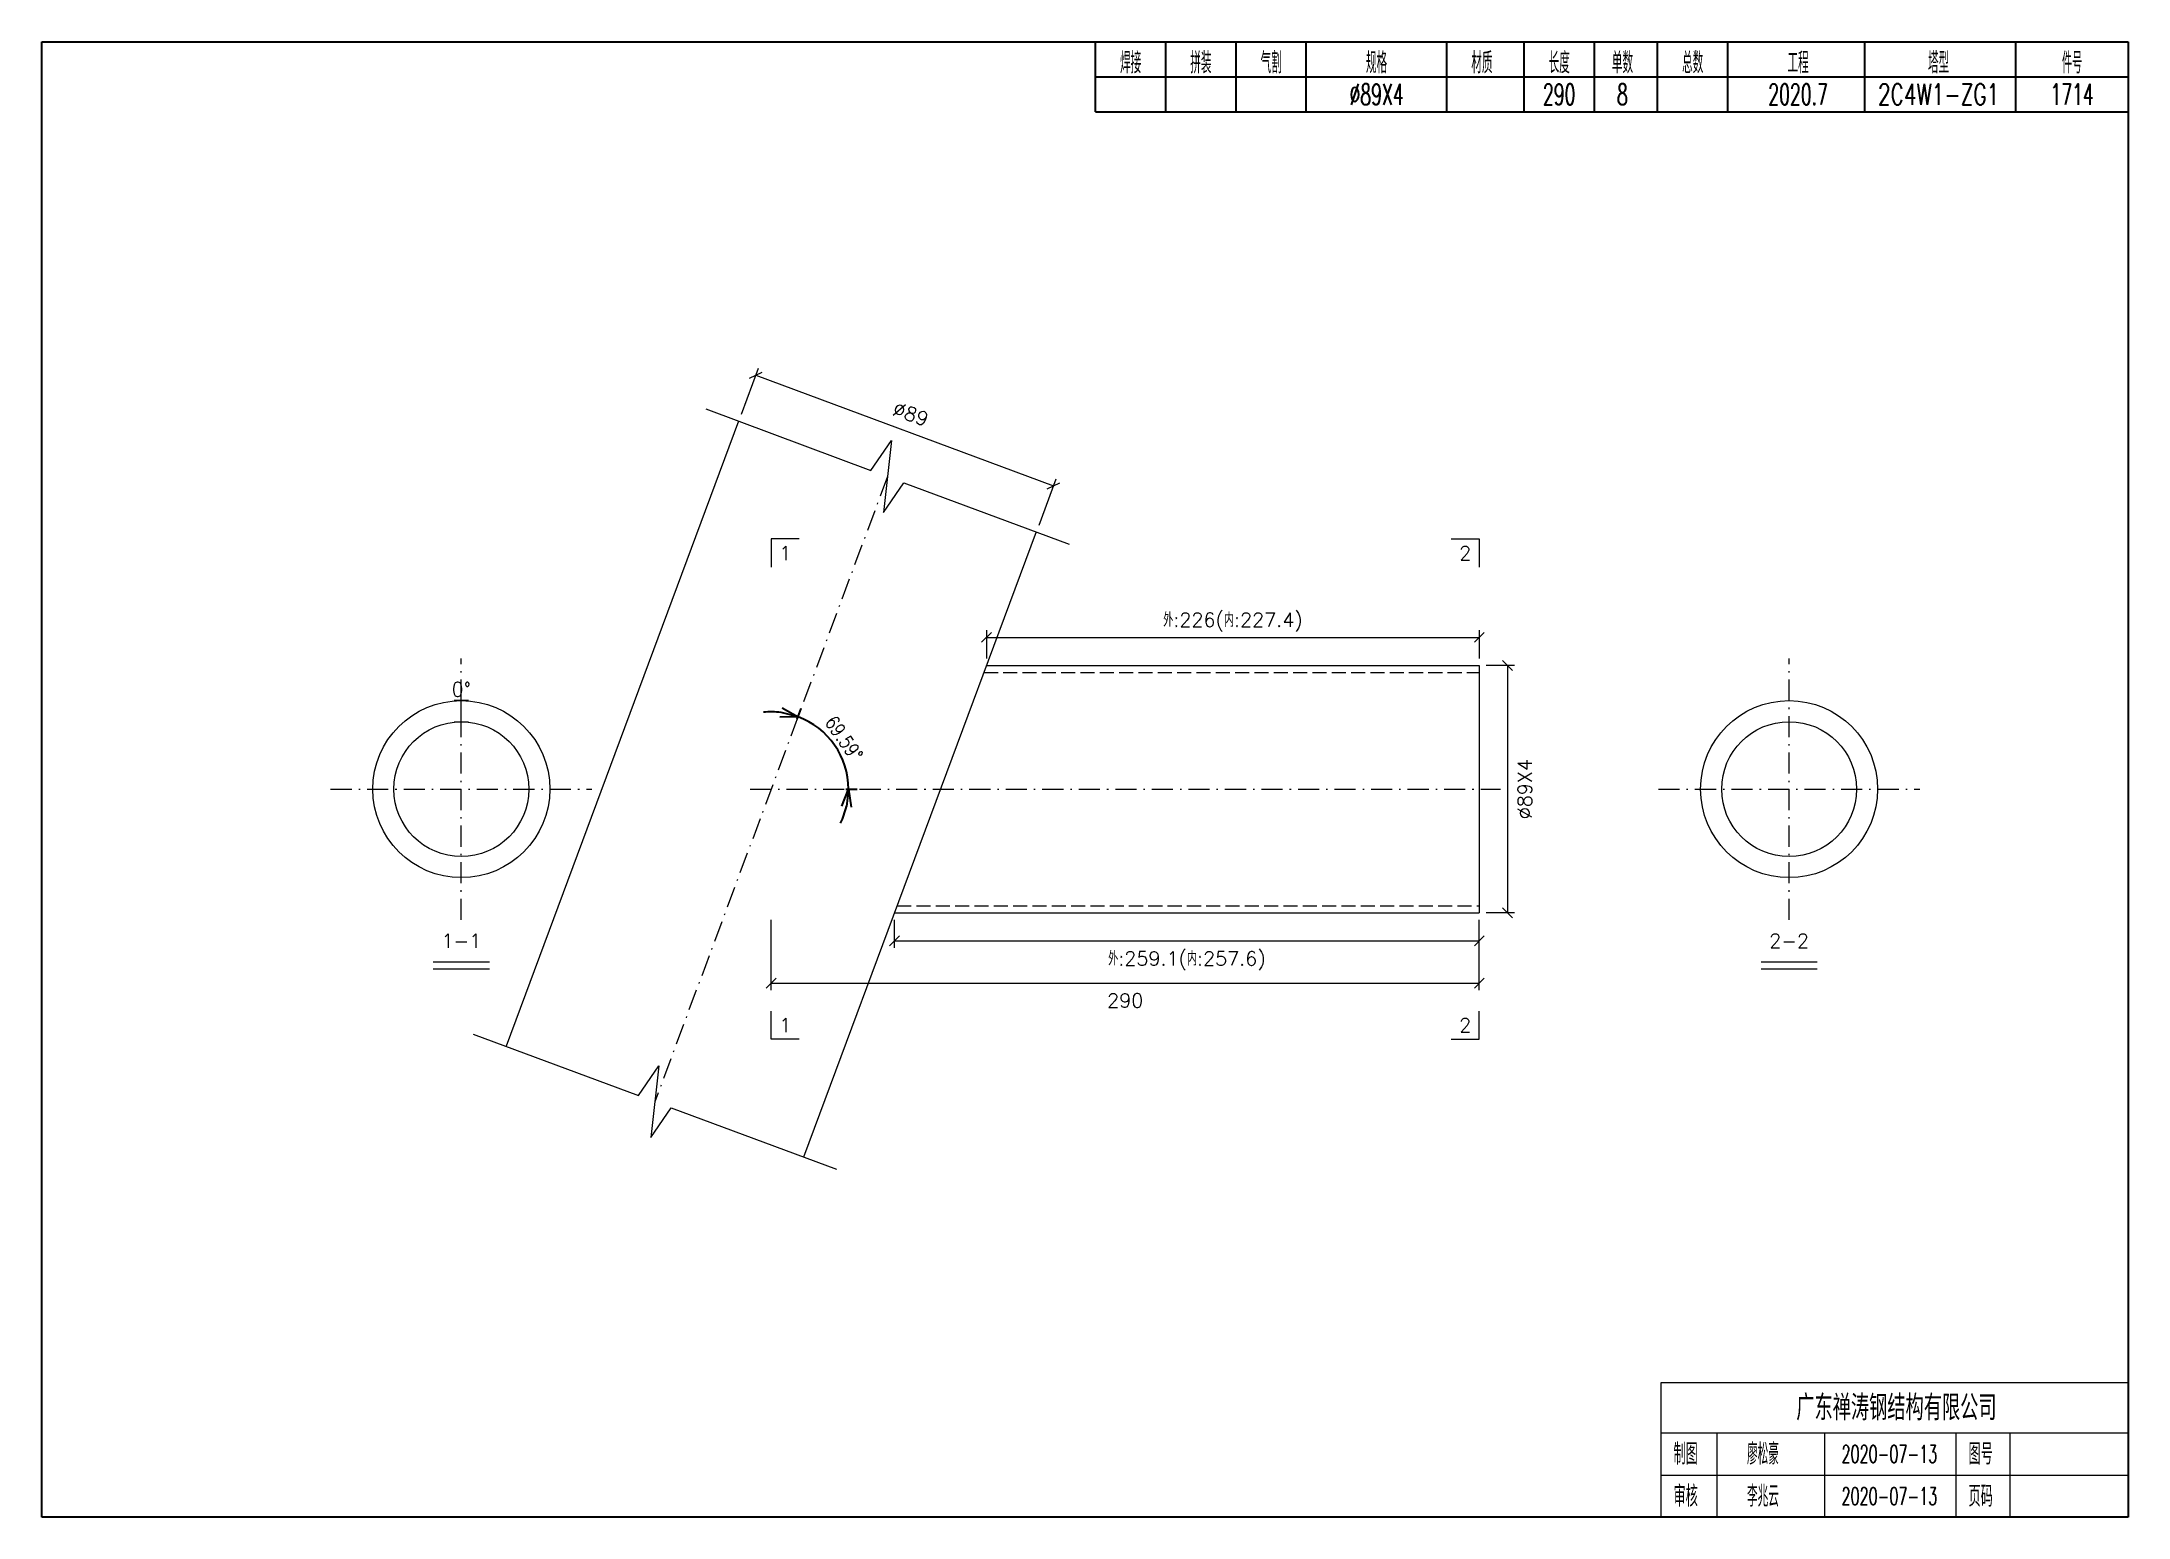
# Model space of a CAD drawing. Extents: x 154981 to 165753, y -86801 to -82885.
# Drawn here: x 158926.1 to 159223.1, y -83946.7 to -83736.7 of the extents above; entities that cross this region are included whole.
import ezdxf
from ezdxf.enums import TextEntityAlignment as Align

# ---------------------------------------------------------------- set-up
doc = ezdxf.new("R2010")
doc.units = 0
doc.header["$MEASUREMENT"] = 0
doc.linetypes.add('一点画线', pattern=[5.2, 3, -1, 0.2, -1])
doc.linetypes.add('虚线', pattern=[2.75, 2, -0.75])
doc.layers.get('0').update_dxf_attribs({"linetype": 'CONTINUOUS', "lineweight": 25})
doc.layers.get('Defpoints').update_dxf_attribs({"linetype": 'CONTINUOUS'})
doc.layers.add('4', color=7, linetype='CONTINUOUS', lineweight=25)
doc.layers.add('5', color=7, linetype='CONTINUOUS', lineweight=25)
doc.styles.add('DimFont', font='simplex.shx', dxfattribs={"width": 0.8, "bigfont": 'gbhzfs.shx'})
doc.styles.get("Standard").update_dxf_attribs({"font": 'simplex.shx', "width": 0.7, "height": 3, "bigfont": 'gbhzfs.shx'})
doc.dimstyles.new('DHDxfDimStyleOpen30', dxfattribs={"dimtxt": 2.5, "dimasz": 2.5, "dimexe": 1.25, "dimexo": 0.625, "dimtad": 2, "dimtxsty": 'DimFont', "dimblk": 'OPEN30', "dimblk1": 'OPEN30', "dimblk2": 'OPEN30', "dimcen": 2.5, "dimadec": 0, "dimazin": 0, "dimtfac": 1, "dimtmove": 0, "dimatfit": 3, "dimfxl": 0, "dimarcsym": 0})

msp = doc.modelspace()

# ---------------------------------------------------------------- texts
at = {"layer": '4', "color": 1, "linetype": 'Continuous', "lineweight": 25}
for s, width, p in [('焊接', 0.7, (159081.11666, -83739.66733)), ('拼装', 0.7, (159091.11666, -83739.66733)), ('气割', 0.7, (159101.11666, -83739.66733)), ('规格', 0.7, (159116.11666, -83739.66733)), ('材质', 0.7, (159131.11666, -83739.66733)), ('长度', 0.7, (159142.11666, -83739.66733)), ('单数', 0.7, (159151.11666, -83739.66733)), ('总数', 0.7, (159161.11666, -83739.66733)), ('工程', 0.7, (159176.11666, -83739.66733)), ('塔型', 0.7, (159196.11666, -83739.66733)), ('件号', 0.6, (159215.11666, -83739.66733)), ('%%c89X4', 0.6, (159116.11666, -83744.16733)), ('290', 0.6, (159142.11666, -83744.16733)), ('8', 0.6, (159151.11666, -83744.16733)), ('2020.7', 0.6, (159176.11666, -83744.16733)), ('2C4W1-ZG1', 0.7, (159196.11666, -83744.16733)), ('1714', 0.6, (159215.11666, -83744.16733))]:
    msp.add_text(s, height=3, dxfattribs=dict(at, width=width)).set_placement(p, align=Align.MIDDLE_CENTER)
at = {"layer": '4', "color": 1, "linetype": 'Continuous', "lineweight": 13}
msp.add_text('广东禅涛钢结构有限公司', height=3.6, dxfattribs=at).set_placement((159190.11666, -83931.06733), align=Align.MIDDLE_CENTER)
for s, height, width, p in [('制图', 3, 0.8, (159160.11666, -83937.66733)), ('廖松豪', 3, 0.7, (159171.11666, -83937.66733)), ('2020-07-13', 2.5, 0.6, (159189.11666, -83937.66733)), ('图号', 3, 0.8, (159202.11666, -83937.66733)), ('审核', 3, 0.8, (159160.11666, -83943.66733)), ('李兆云', 3, 0.7, (159171.11666, -83943.66733)), ('2020-07-13', 2.5, 0.6, (159189.11666, -83943.66733)), ('页码', 3, 0.8, (159202.11666, -83943.66733))]:
    msp.add_text(s, height=height, dxfattribs=dict(at, width=width)).set_placement(p, align=Align.MIDDLE_CENTER)
at = {"layer": '5', "color": 134, "linetype": 'Continuous', "lineweight": 13}
for s, rotation, p in [('%%c89', 340, (159049.80976, -83789.65096)), ('%%c89X4', 90, (159137.24191, -83843.03692))]:
    msp.add_text(s, height=2, rotation=rotation, dxfattribs=at).set_placement(p, align=Align.MIDDLE_CENTER)
for s, p in [('1', (159031.94191, -83809.43692)), ('2', (159128.74191, -83809.43692)), ('外:226(内:227.4)', (159095.67403, -83818.93692)), ('1-1', (158985.84191, -83864.63692)), ('2-2', (159174.84191, -83864.63692)), ('外:259.1(内:257.6)', (159089.1241, -83867.13692)), ('290', (159080.34191, -83873.13692)), ('1', (159031.94191, -83876.63692)), ('2', (159128.74191, -83876.63692))]:
    msp.add_text(s, height=2, dxfattribs=at).set_placement(p, align=Align.MIDDLE_CENTER)
at = {"layer": '5', "color": 1, "linetype": 'Continuous', "lineweight": 13}
msp.add_text('0%%d', height=2, dxfattribs=at).set_placement((158985.84191, -83830.43692), align=Align.BOTTOM_CENTER)

# ---------------------------------------------------------------- blocks, each defined once
blk = doc.blocks.new('_OPEN30')
at = {"color": 0, "linetype": 'ByBlock', "lineweight": -2}
for p, q in [((-1, 0.27), (0, 0)), ((0, 0), (-1, -0.27)), ((0, 0), (-1, 0))]:
    blk.add_line(p, q, dxfattribs=at)
blk = doc.blocks.new('*D8')
at = {"layer": '5', "color": 136, "linetype": 'Continuous', "lineweight": -2}
for p, q in [((159033.65, -83833.08), (159034.21, -83831.56)), ((159040.57, -83843.04), (159042.19, -83843.04))]:
    blk.add_line(p, q, dxfattribs=at)
for start, end in [(82.637, 95.6869), (360, 69.587), (333.9001, 346.95)]:
    blk.add_arc((159029.94, -83843.04), 11, start, end, dxfattribs=at)
at = {"layer": 'Defpoints', "color": 0, "linetype": 'Continuous'}
for p in [(159033.43, -83833.66), (159040.05, -83838.7), (159029.94, -83843.04), (159039.94, -83843.04)]:
    blk.add_point(p, dxfattribs=at)
at = {"layer": '5', "color": 136, "linetype": 'Continuous', "lineweight": -2, "xscale": 2.5, "yscale": 2.5, "zscale": 2.5}
for p, rotation in [((159033.78, -83832.73), 346.111978844029), ((159040.94, -83843.04), 83.47502115584682)]:
    blk.add_blockref('_OPEN30', p, dxfattribs=dict(at, rotation=rotation))
at = {"layer": '5', "color": 136, "linetype": 'Continuous', "lineweight": 13, "insert": (159040.31, -83835.83), "char_height": 2, "attachment_point": 5, "rotation": 304.7935, "style": 'DimFont'}
blk.add_mtext('69.59%%d', dxfattribs=at)
blk = doc.blocks.new('CTDHK')
at = {"color": 0, "linetype": 'Continuous'}
for p, q in [((0, 210), (297, 210)), ((0, 0), (0, 210)), ((297, 210), (297, 0)), ((297, 0), (0, 0))]:
    blk.add_line(p, q, dxfattribs=at)

# ---------------------------------------------------------------- dimensions: what is measured, and where the dimension line sits
at = {"layer": '5', "color": 7, "linetype": 'Continuous', "lineweight": 13}
dim = msp.add_angular_dim_3p(base=(159040.05273, -83838.70433), center=(159029.94191, -83843.03692), p1=(159039.94191, -83843.03692), p2=(159033.42976, -83833.66489), text='69.59%%d', dimstyle='DHDxfDimStyleOpen30', override={"dimtxt": 2, "dimclrd": 136, "dimclre": 136, "dimclrt": 136, "dimtmove": 0}, dxfattribs=at)
dim.commit()
dim.dimension.update_dxf_attribs({"geometry": '*D8', "text_midpoint": (159038.97526, -83836.7601), "dimtype": 165})

# ---------------------------------------------------------------- linework, layer by layer
at = {"layer": '4', "color": 1, "linetype": 'Continuous', "lineweight": 25}
for p, q in [((159076.11666, -83746.66733), (159076.11666, -83736.66733)), ((159086.11666, -83746.66733), (159086.11666, -83736.66733)), ((159096.11666, -83746.66733), (159096.11666, -83736.66733)), ((159106.11666, -83746.66733), (159106.11666, -83736.66733)), ((159126.11666, -83746.66733), (159126.11666, -83736.66733)), ((159137.11666, -83746.66733), (159137.11666, -83736.66733)), ((159147.11666, -83746.66733), (159147.11666, -83736.66733)), ((159156.11666, -83746.66733), (159156.11666, -83736.66733)), ((159166.11666, -83746.66733), (159166.11666, -83736.66733)), ((159185.61666, -83746.66733), (159185.61666, -83736.66733)), ((159207.11666, -83746.66733), (159207.11666, -83736.66733)), ((159076.11666, -83741.66733), (159223.11666, -83741.66733)), ((159076.11666, -83746.66733), (159223.11666, -83746.66733))]:
    msp.add_line(p, q, dxfattribs=at)
at = {"layer": '4', "color": 1, "linetype": 'Continuous', "lineweight": 18}
for p, q in [((159156.61666, -83927.46733), (159223.11666, -83927.46733)), ((159156.61666, -83946.66733), (159156.61666, -83927.46733)), ((159156.61666, -83934.66733), (159223.11666, -83934.66733)), ((159164.61666, -83946.66733), (159164.61666, -83934.66733)), ((159179.91666, -83946.66733), (159179.91666, -83934.66733)), ((159198.61666, -83946.66733), (159198.61666, -83934.66733)), ((159206.31666, -83946.66733), (159206.31666, -83934.66733)), ((159156.61666, -83940.66733), (159223.11666, -83940.66733))]:
    msp.add_line(p, q, dxfattribs=at)
msp.add_lwpolyline([(158926.11666, -83736.66733), (158926.11666, -83946.66733), (159223.11666, -83946.66733), (159223.11666, -83736.66733)], close=True, dxfattribs=at)
at = {"layer": '5', "color": 134, "linetype": 'Continuous', "lineweight": 13}
for p, q in [((159028.1058, -83783.17423), (159025.6643, -83789.73465)), ((159026.84768, -83784.52751), (159028.66634, -83783.69536)), ((159027.75701, -83784.11143), (159070.11858, -83799.8765)), ((159070.46737, -83798.9393), (159068.02587, -83805.49972)), ((159069.20925, -83800.29258), (159071.02791, -83799.46043)), ((159029.94191, -83807.43692), (159029.94191, -83811.43692)), ((159033.94191, -83807.43692), (159029.94191, -83807.43692)), ((159126.74191, -83807.43692), (159130.74191, -83807.43692)), ((159130.74191, -83807.43692), (159130.74191, -83811.43692)), ((159059.89904, -83822.14403), (159061.31325, -83820.72981)), ((159060.60615, -83820.43692), (159060.60615, -83824.43692)), ((159060.60615, -83821.43692), (159130.74191, -83821.43692)), ((159130.0348, -83822.14403), (159131.44902, -83820.72981)), ((159130.74191, -83820.43692), (159130.74191, -83824.43692)), ((159134.0348, -83824.72981), (159135.44902, -83826.14403)), ((159135.74191, -83825.43692), (159131.74191, -83825.43692)), ((159134.74191, -83825.43692), (159134.74191, -83860.63692)), ((159135.74191, -83860.63692), (159131.74191, -83860.63692)), ((159134.0348, -83859.92981), (159135.44902, -83861.34403)), ((159029.94191, -83871.63692), (159029.94191, -83861.63692)), ((159047.50629, -83865.63692), (159047.50629, -83861.63692)), ((159130.74191, -83871.63692), (159130.74191, -83861.63692)), ((159130.74191, -83865.63692), (159130.74191, -83861.63692)), ((159048.2134, -83863.92981), (159046.79918, -83865.34403)), ((159047.50629, -83864.63692), (159130.74191, -83864.63692)), ((159131.44902, -83863.92981), (159130.0348, -83865.34403)), ((158981.84191, -83867.63692), (158989.84191, -83867.63692)), ((158981.84191, -83868.63692), (158989.84191, -83868.63692)), ((159170.84191, -83867.63692), (159178.84191, -83867.63692)), ((159170.84191, -83868.63692), (159178.84191, -83868.63692)), ((159030.64902, -83869.92981), (159029.2348, -83871.34403)), ((159029.94191, -83870.63692), (159130.74191, -83870.63692)), ((159131.44902, -83869.92981), (159130.0348, -83871.34403)), ((159029.94191, -83878.63692), (159029.94191, -83874.63692)), ((159130.74191, -83878.63692), (159130.74191, -83874.63692)), ((159033.94191, -83878.63692), (159029.94191, -83878.63692)), ((159126.74191, -83878.63692), (159130.74191, -83878.63692))]:
    msp.add_line(p, q, dxfattribs=at)
at = {"layer": '5', "color": 7, "linetype": 'Continuous', "lineweight": 13}
for p, q in [((159020.62951, -83788.92793), (159044.1533, -83797.68243)), ((159025.31552, -83790.67185), (158992.20673, -83879.63692)), ((159044.1533, -83797.68243), (159047.06872, -83793.43239)), ((159047.06872, -83793.43239), (159045.92388, -83803.67638)), ((159045.92388, -83803.67638), (159048.83931, -83799.42635)), ((159048.83931, -83799.42635), (159072.3631, -83808.18085)), ((159067.67709, -83806.43692), (159034.5683, -83895.40199)), ((159060.60615, -83825.43692), (159130.74191, -83825.43692)), ((159130.74191, -83825.43692), (159130.74191, -83860.63692)), ((159047.50629, -83860.63692), (159130.74191, -83860.63692)), ((158987.52071, -83877.893), (159011.04451, -83886.64749)), ((159011.04451, -83886.64749), (159013.95993, -83882.39746)), ((159013.95993, -83882.39746), (159012.81509, -83892.64145)), ((159012.81509, -83892.64145), (159015.73052, -83888.39142)), ((159015.73052, -83888.39142), (159039.25431, -83897.14591))]:
    msp.add_line(p, q, dxfattribs=at)
at = {"layer": '5', "color": 7, "linetype": '一点画线', "lineweight": 13}
msp.add_line((159046.4963, -83798.55439), (159013.38751, -83887.51946), dxfattribs=at)
at = {"layer": '5', "color": 9, "linetype": '一点画线', "lineweight": 13}
for p, q in [((158985.84191, -83861.63692), (158985.84191, -83824.43692)), ((159174.84191, -83861.63692), (159174.84191, -83824.43692)), ((158967.24191, -83843.03692), (159004.44191, -83843.03692)), ((159156.24191, -83843.03692), (159193.44191, -83843.03692))]:
    msp.add_line(p, q, dxfattribs=at)
at = {"layer": '5', "color": 9, "linetype": '虚线', "lineweight": 13}
for p, q in [((159060.23399, -83826.43692), (159130.74191, -83826.43692)), ((159047.87845, -83859.63692), (159130.74191, -83859.63692))]:
    msp.add_line(p, q, dxfattribs=at)
at = {"layer": '5', "color": 1, "linetype": 'Continuous', "lineweight": 13}
for p, q in [((158986.84191, -83830.43692), (158984.84191, -83830.43692)), ((158985.84191, -83833.43692), (158985.84191, -83830.43692)), ((158984.84191, -83833.43692), (158986.84191, -83833.43692))]:
    msp.add_line(p, q, dxfattribs=at)
at = {"layer": '5', "color": 1, "linetype": '一点画线', "lineweight": 13}
msp.add_line((159026.94191, -83843.03692), (159133.74191, -83843.03692), dxfattribs=at)
at = {"layer": '5', "color": 7, "linetype": 'Continuous', "lineweight": 13}
for centre, radius in [((158985.84191, -83843.03692), 12.6), ((159174.84191, -83843.03692), 12.6), ((158985.84191, -83843.03692), 9.6), ((159174.84191, -83843.03692), 9.6)]:
    msp.add_circle(centre, radius, dxfattribs=at)

# ---------------------------------------------------------------- block references
at = {"color": 2, "linetype": 'Continuous'}
msp.add_blockref('CTDHK', (158926.11666, -83946.66733), dxfattribs=at)

msp.set_redraw_order([(e.dxf.handle, doc.entitydb.next_handle()) for e in msp.query("TEXT MTEXT ATTDEF DIMENSION ARC_DIMENSION")])  # texts and dimensions are drawn at this point

doc.saveas('drawing.dxf')
